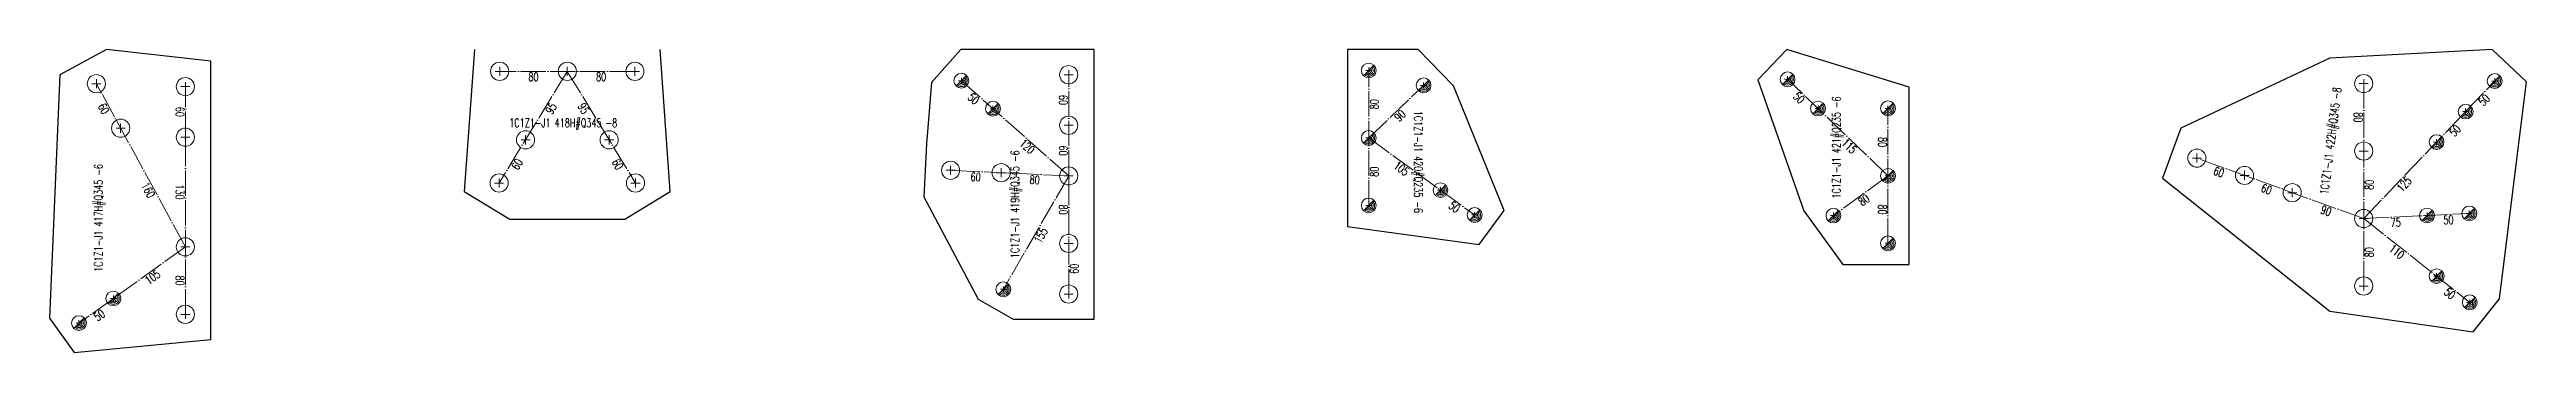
# Model space of a CAD drawing. Header units: millimetres. Extents: x 30 to 11727, y -2744 to 50.
# Drawn here: x 103 to 3034, y -1966 to -1607 of the extents above; entities that cross this region are included whole.
import ezdxf
from ezdxf.enums import TextEntityAlignment as Align

# ---------------------------------------------------------------- set-up
doc = ezdxf.new("R2010")
doc.units = ezdxf.units.MM
doc.header["$LTSCALE"] = 20
doc.linetypes.add('DASHDOT2X', pattern=[1.75, 1.5, -0.125, 0, -0.125])
for name, color, linetype, lineweight in [('1', 7, 'Continuous', 25), ('11', 1, 'Continuous', 13), ('12', 7, 'Continuous', 13), ('5', 7, 'Continuous', 13), ('7', 3, 'DASHDOT2X', 13)]:
    doc.layers.add(name, color=color, linetype=linetype, lineweight=lineweight)
doc.styles.get("Standard").update_dxf_attribs({"font": 'simplex', "width": 0.7, "bigfont": 'gbhzfs.shx'})

msp = doc.modelspace()

# ---------------------------------------------------------------- texts
at = {"layer": '11', "width": 0.7}
for p in [(675.9, -1634.1), (755.9, -1634.1)]:
    msp.add_text('80', height=10, dxfattribs=at).set_placement(p, align=Align.TOP_CENTER)
for s, rotation, p in [('95', 58.6371, (692.5, -1674)), ('50', 318.3702, (1199.9, -1661.4)), ('60', 270, (1307.7, -1666.6)), ('80', 90, (1665.7, -1671.6)), ('50', 316.0742, (2176.8, -1660.4)), ('50', 46.4535, (2980.4, -1663.2)), ('60', 298.5851, (171.7, -1674.4)), ('60', 270, (262.5, -1680.7)), ('95', 301.3635, (739.4, -1674)), ('90', 43.926, (1697.7, -1681.5)), ('80', 270, (2840, -1687.1)), ('50', 46.4535, (2946, -1699.5)), ('120', 318.3702, (1263.4, -1717.9)), ('60', 270, (1307.7, -1726.6)), ('115', 316.0742, (2236.2, -1717.7)), ('80', 270, (2277.1, -1716.5)), ('60', 58.6374, (652.1, -1740.2)), ('60', 301.3635, (779.7, -1740.2)), ('60', 357.2217, (1199.3, -1752.8)), ('80', 357.2217, (1269.2, -1756.2)), ('80', 90, (1665.7, -1751.6)), ('105', 323.9268, (1705.8, -1743.8)), ('60', 340.0659, (2671.8, -1747.2)), ('125', 46.4329, (2885.7, -1762.9)), ('160', 298.5794, (224.4, -1771.1)), ('130', 270, (262.5, -1775.7)), ('50', 323.9268, (1768.4, -1789.4)), ('80', 36.0851, (2247.2, -1781.2)), ('60', 340.0659, (2728.2, -1767.6)), ('80', 90, (2843, -1767.1)), ('80', 270, (1307.7, -1796.6)), ('80', 270, (2277.1, -1796.5)), ('90', 340.0659, (2798.7, -1793.2)), ('75', 2.7783, (2879.1, -1806.8)), ('50', 2.7783, (2941.5, -1803.8)), ('155', 60.0903, (1271.8, -1824.6)), ('80', 90, (2843, -1847.1)), ('110', 321.6179, (2883.7, -1842.5)), ('105', 35.6957, (222.3, -1872.5)), ('80', 270, (262.5, -1880.7)), ('60', 90, (1310.7, -1866.6)), ('50', 321.6311, (2946.4, -1892.1)), ('50', 35.6957, (159.3, -1917.7))]:
    msp.add_text(s, height=10, rotation=rotation, dxfattribs=at).set_placement(p, align=Align.TOP_CENTER)
at = {"layer": '12', "width": 0.7}
for s, rotation, p in [('1C1Z1-J1 421#Q235 -6 ', 90, (2225.5, -1783.5)), ('1C1Z1-J1 422H#Q345 -8 ', 82.9127, (2802.5, -1779.5)), ('1C1Z1-J1 420#Q235 -6 ', 270, (1714.8, -1679.4)), ('1C1Z1-J1 419H#Q345 -6 ', 90, (1253.6, -1854.1)), ('1C1Z1-J1 417H#Q345 -6 ', 90, (169.1, -1870.3))]:
    msp.add_text(s, height=10, rotation=rotation, dxfattribs=at).set_placement(p, align=Align.BOTTOM_LEFT)
msp.add_text('1C1Z1-J1 418H#Q345 -8 ', height=10, dxfattribs=at).set_placement((647.2, -1688.7), align=Align.TOP_LEFT)

# ---------------------------------------------------------------- blocks, each defined once
blk = doc.blocks.new('M20')
for p, q in [((-0.5, 0), (0.5, 0)), ((0, -0.5), (0, 0.5))]:
    blk.add_line(p, q)
blk.add_circle((0, 0), 1)
blk = doc.blocks.new('M16')
for p, q in [((-0.71, -0.71), (0.71, 0.71)), ((-0.4, 0), (0.4, 0)), ((0, 0.4), (0, -0.4))]:
    blk.add_line(p, q)
blk.add_circle((0, 0), 1)
for radius in [0.8, 0.6, 0.4, 0.2]:
    blk.add_arc((0, 0), radius, 225, 45)

# ---------------------------------------------------------------- linework, layer by layer
at = {"layer": '1'}
for p, q in [((170.7, -1606.6), (115.4, -1636.8)), ((294, -1620.7), (170.7, -1606.6)), ((605.9, -1606.6), (594, -1775)), ((837.8, -1775), (825.9, -1606.6)), ((1181.7, -1606.6), (1146.9, -1645.8)), ((1339.2, -1606.6), (1181.7, -1606.6)), ((1339.2, -1926.6), (1339.2, -1606.6)), ((1722.8, -1606.6), (1639.2, -1606.6)), ((1639.2, -1606.6), (1639.2, -1816.6)), ((1764.4, -1649.8), (1722.8, -1606.6)), ((2159.1, -1606.6), (2124.5, -1642.7)), ((2303.6, -1651.5), (2159.1, -1606.6)), ((2993.5, -1606.6), (2801.5, -1617.1)), ((3034.1, -1645.2), (2993.5, -1606.6)), ((115.4, -1636.8), (103.3, -1925.4)), ((294, -1950.7), (294, -1620.7)), ((2801.5, -1617.1), (2625.1, -1699.9)), ((1146.9, -1645.8), (1140.9, -1718.4)), ((1824.5, -1797.4), (1764.4, -1649.8)), ((2124.5, -1642.7), (2179.1, -1798.1)), ((2303.6, -1861.5), (2303.6, -1651.5)), ((3002.1, -1902.4), (3034.1, -1645.2)), ((1140.9, -1718.4), (1137.8, -1781.4)), ((2625.1, -1699.9), (2603.6, -1759.2)), ((594, -1775), (647.8, -1807.8)), ((784.1, -1807.8), (837.8, -1775)), ((1137.8, -1781.4), (1202.1, -1902.7)), ((2603.6, -1759.2), (2801.5, -1917.1)), ((647.8, -1807.8), (784.1, -1807.8)), ((1639.2, -1816.6), (1795, -1837.8)), ((1795, -1837.8), (1824.5, -1797.4)), ((2179.1, -1798.1), (2225.2, -1861.5)), ((2225.2, -1861.5), (2303.6, -1861.5)), ((1202.1, -1902.7), (1243.6, -1926.6)), ((2971.1, -1941.6), (3002.1, -1902.4)), ((103.3, -1925.4), (132.4, -1966)), ((1243.6, -1926.6), (1339.2, -1926.6)), ((2801.5, -1917.1), (2971.1, -1941.6)), ((132.4, -1966), (294, -1950.7))]:
    msp.add_line(p, q, dxfattribs=at)
at = {"layer": '7'}
for p, q in [((715.9, -1632.6), (635.2, -1765)), ((795.9, -1632.6), (635.9, -1632.6)), ((715.9, -1632.6), (796.6, -1765)), ((1309.2, -1896.6), (1309.2, -1636.6)), ((1664.2, -1791.6), (1664.2, -1631.6)), ((264, -1840.7), (158.7, -1647.3)), ((264, -1920.7), (264, -1650.7)), ((1309.2, -1756.6), (1182.2, -1643.7)), ((1664.2, -1711.6), (1729.1, -1649.2)), ((2278.6, -1756.5), (2159.8, -1642)), ((2841.5, -1807.1), (2996.5, -1644.1)), ((2841.5, -1887.1), (2841.5, -1647.1)), ((2278.6, -1836.5), (2278.6, -1676.5)), ((1664.2, -1711.6), (1789.5, -1802.9)), ((1309.2, -1756.6), (1169.4, -1749.9)), ((1309.2, -1756.7), (1231.9, -1891)), ((2278.6, -1756.5), (2214, -1803.6)), ((2841.5, -1807.1), (2644.1, -1735.5)), ((2841.5, -1807.1), (2966.4, -1801.1)), ((2841.5, -1807.1), (2967, -1906.5)), ((264, -1840.7), (138.1, -1931.1))]:
    msp.add_line(p, q, dxfattribs=at)

# ---------------------------------------------------------------- block references
at = {"layer": '5'}
for name, p, xscale, yscale, zscale in [('M20', (158.7, -1647.3), 10.75, 10.75, 10.75), ('M20', (264, -1650.7), 10.75, 10.75, 10.75), ('M20', (635.9, -1632.6), 10.75, 10.75, 10.75), ('M20', (715.9, -1632.6), 10.75, 10.75, 10.75), ('M20', (795.9, -1632.6), 10.75, 10.75, 10.75), ('M16', (1182.2, -1643.7), 8.75, 8.75, 8.75), ('M20', (1309.2, -1636.6), 10.75, 10.75, 10.75), ('M16', (1664.2, -1631.6), 8.75, 8.75, 8.75), ('M16', (1729.1, -1649.2), 8.75, 8.75, 8.75), ('M16', (2159.8, -1642), 8.75, 8.75, 8.75), ('M20', (2841.5, -1647.1), 10.75, 10.75, 10.75), ('M16', (2996.5, -1644.1), 8.75, 8.75, 8.75), ('M16', (1219.6, -1676.9), 8.75, 8.75, 8.75), ('M16', (2195.8, -1676.7), 8.75, 8.75, 8.75), ('M16', (2278.6, -1676.5), 8.75, 8.75, 8.75), ('M20', (187.4, -1700), 10.75, 10.75, 10.75), ('M20', (1309.2, -1696.6), 10.75, 10.75, 10.75), ('M16', (2962.1, -1680.3), 8.75, 8.75, 8.75), ('M20', (264, -1710.7), 10.75, 10.75, 10.75), ('M20', (666.5, -1713.8), 10.75, 10.75, 10.75), ('M20', (765.4, -1713.8), 10.75, 10.75, 10.75), ('M16', (1664.2, -1711.6), 8.75, 8.75, 8.75), ('M20', (2644.1, -1735.5), 10.75, 10.75, 10.75), ('M20', (2841.5, -1727.1), 10.75, 10.75, 10.75), ('M16', (2927.7, -1716.5), 8.75, 8.75, 8.75), ('M20', (635.2, -1765), 10.75, 10.75, 10.75), ('M20', (796.6, -1765), 10.75, 10.75, 10.75), ('M20', (1169.4, -1749.9), 10.75, 10.75, 10.75), ('M20', (1229.3, -1752.8), 10.75, 10.75, 10.75), ('M20', (1309.2, -1756.6), 10.75, 10.75, 10.75), ('M16', (2278.6, -1756.5), 8.75, 8.75, 8.75), ('M20', (2700.5, -1756), 10.75, 10.75, 10.75), ('M16', (1664.2, -1791.6), 8.75, 8.75, 8.75), ('M16', (1749.1, -1773.5), 8.75, 8.75, 8.75), ('M20', (2756.9, -1776.5), 10.75, 10.75, 10.75), ('M16', (1789.5, -1802.9), 8.75, 8.75, 8.75), ('M16', (2214, -1803.6), 8.75, 8.75, 8.75), ('M20', (2841.5, -1807.1), 10.75, 10.75, 10.75), ('M16', (2916.4, -1803.5), 8.75, 8.75, 8.75), ('M16', (2966.4, -1801.1), 8.75, 8.75, 8.75), ('M20', (264, -1840.7), 10.75, 10.75, 10.75), ('M20', (1309.2, -1836.6), 10.75, 10.75, 10.75), ('M16', (2278.6, -1836.5), 8.75, 8.75, 8.75), ('M16', (2927.8, -1875.4), 8.75, 8.75, 8.75), ('M16', (178.8, -1901.9), 8.75, 8.75, 8.75), ('M16', (1231.9, -1891), 8.75, 8.75, 8.75), ('M20', (1309.2, -1896.6), 10.75, 10.75, 10.75), ('M20', (2841.5, -1887.1), 10.75, 10.75, 10.75), ('M16', (2967, -1906.5), 8.75, 8.75, 8.75), ('M16', (138.1, -1931.1), 8.75, 8.75, 8.75), ('M20', (264, -1920.7), 10.75, 10.75, 10.75)]:
    msp.add_blockref(name, p, dxfattribs=dict(at, xscale=xscale, yscale=yscale, zscale=zscale))

msp.set_redraw_order([(e.dxf.handle, doc.entitydb.next_handle()) for e in msp.query("TEXT MTEXT ATTDEF DIMENSION ARC_DIMENSION")])  # texts and dimensions are drawn at this point

doc.saveas('drawing.dxf')
